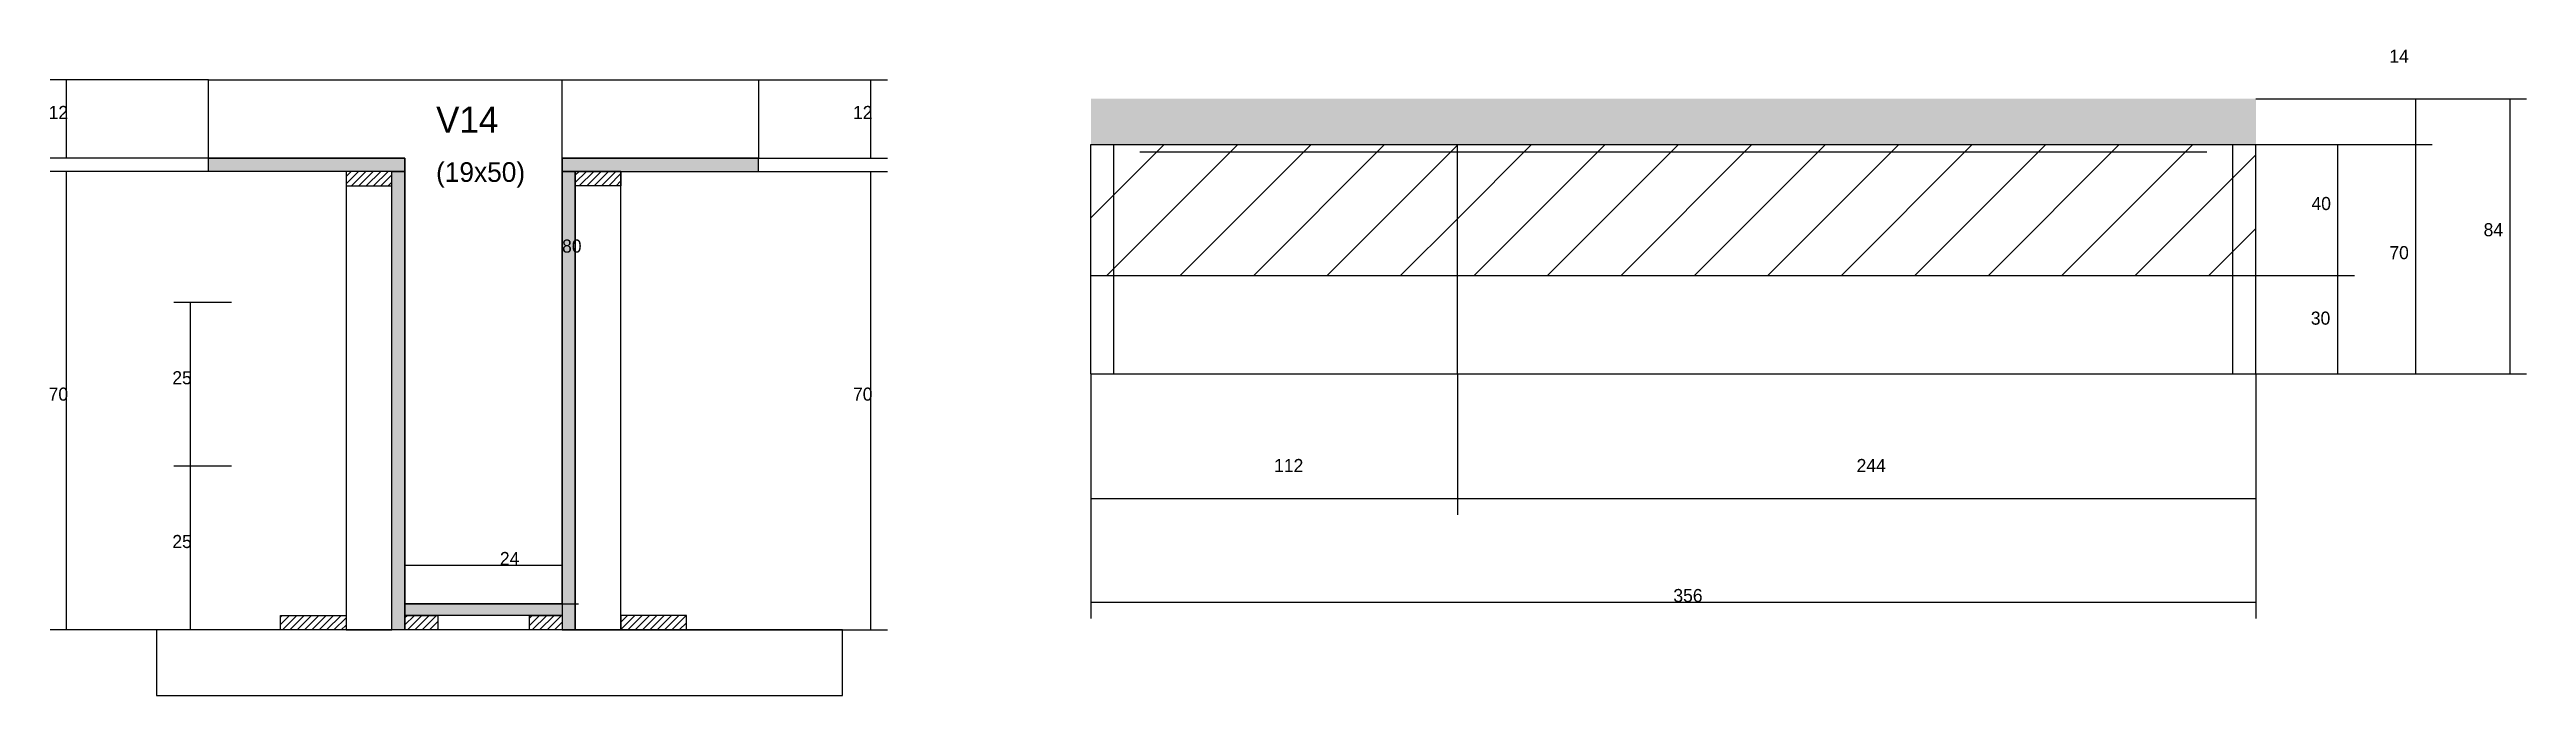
# Model space of a CAD drawing. Header units: metres. Extents: x -65046 to 21926, y -45195 to 1016.
# Drawn here: x 1482 to 2239, y -35367 to -35170 of the extents above; entities that cross this region are included whole.
import ezdxf

# ---------------------------------------------------------------- set-up
doc = ezdxf.new("R2010")
doc.units = ezdxf.units.M
for name, color, linetype in [('CONCRETO', 251, 'Continuous'), ('COTA', 241, 'Continuous'), ('Hachura', 253, 'Continuous'), ('Madeira', 126, 'Continuous'), ('Painéis', 200, 'Continuous'), ('SARR_2.2x7', 40, 'Continuous'), ('Texto Seção', 7, 'Continuous')]:
    doc.layers.add(name, color=color, linetype=linetype)

msp = doc.modelspace()

# ---------------------------------------------------------------- texts
at = {"layer": 'COTA'}
for s, p in [('14', (2196.9, -35173.6)), ('12', (1481.6, -35190.8)), ('12', (1727.4, -35190.8)), ('40', (2173.1, -35218.6)), ('84', (2225.7, -35226.6)), ('80', (1638.5, -35231.6)), ('70', (2196.9, -35233.6)), ('30', (2172.9, -35253.6)), ('70', (1481.6, -35276.8)), ('25', (1519.4, -35271.8)), ('70', (1727.4, -35276.8)), ('112', (1856.1, -35298.6)), ('244', (2034.1, -35298.6)), ('25', (1519.4, -35321.8)), ('24', (1619.5, -35327)), ('356', (1978.1, -35338.3))]:
    msp.add_text(s, height=4, dxfattribs=at).set_placement(p)
at = {"layer": 'Texto Seção'}
for s, height, p in [('V14', 8, (1600, -35195)), ('(19x50)', 6, (1600, -35210))]:
    msp.add_text(s, height=height, dxfattribs=at).set_placement(p)

# ---------------------------------------------------------------- hatches: boundary and pattern name
at = {"layer": 'COTA'}
h = msp.add_hatch(dxfattribs=at)
h.set_pattern_fill('AR-CONC', scale=0.03)
h.paths.add_polyline_path([(2156.1, -35198.6), (2156.1, -35184.6), (1800.1, -35184.6), (1800.1, -35198.6)])
at = {"layer": 'Hachura'}
h = msp.add_hatch(color=8, dxfattribs=at)
h.dxf.hatch_style = 1
h.paths.add_polyline_path([(1530.5, -35206.8), (1530.5, -35202.8), (1530.5, -35202.8), (1590.5, -35202.8), (1590.5, -35202.8), (1590.5, -35206.8), (1590.5, -35206.8), (1530.5, -35206.8)])
h = msp.add_hatch(color=8, dxfattribs=at)
h.dxf.hatch_style = 1
h.paths.add_polyline_path([(1698.5, -35206.8), (1698.5, -35202.8), (1698.5, -35202.8), (1638.5, -35202.8), (1638.5, -35202.8), (1638.5, -35206.8), (1638.5, -35206.8), (1698.5, -35206.8)])
h = msp.add_hatch(dxfattribs=at)
h.set_pattern_fill('ANSI31', scale=5)
h.paths.add_polyline_path([(1800.1, -35198.6), (1800.1, -35238.6), (1912.1, -35238.6), (1912.1, -35198.6)])
h = msp.add_hatch(dxfattribs=at)
h.set_pattern_fill('ANSI31', scale=5)
h.paths.add_polyline_path([(2156.1, -35238.6), (2156.1, -35198.6), (1912.1, -35198.6), (1912.1, -35238.6)])
h = msp.add_hatch(dxfattribs=at)
h.set_pattern_fill('ANSI31', scale=0.5)
h.paths.add_polyline_path([(1572.5, -35206.8), (1572.5, -35211.2), (1572.5, -35211.2), (1586.5, -35211.2), (1586.5, -35211.2), (1586.5, -35206.8), (1586.5, -35206.8), (1572.5, -35206.8)])
h = msp.add_hatch(color=8, dxfattribs=at)
h.dxf.hatch_style = 1
h.paths.add_polyline_path([(1586.5, -35206.8), (1590.5, -35206.8), (1590.5, -35206.8), (1590.5, -35346.8), (1590.5, -35346.8), (1586.5, -35346.8), (1586.5, -35346.8), (1586.5, -35206.8)])
h = msp.add_hatch(color=8, dxfattribs=at)
h.dxf.hatch_style = 1
h.paths.add_polyline_path([(1642.5, -35206.8), (1638.5, -35206.8), (1638.5, -35206.8), (1638.5, -35346.8), (1638.5, -35346.8), (1642.5, -35346.8), (1642.5, -35346.8), (1642.5, -35206.8)])
h = msp.add_hatch(dxfattribs=at)
h.set_pattern_fill('ANSI31', scale=0.5)
h.paths.add_polyline_path([(1656.5, -35206.8), (1656.5, -35211.2), (1656.5, -35211.2), (1642.5, -35211.2), (1642.5, -35211.2), (1642.5, -35206.8), (1642.5, -35206.8), (1656.5, -35206.8)])
h = msp.add_hatch(color=8, dxfattribs=at)
h.dxf.hatch_style = 1
h.paths.add_polyline_path([(1590.5, -35342.4), (1590.5, -35338.8), (1590.5, -35338.8), (1638.5, -35338.8), (1638.5, -35338.8), (1638.5, -35342.4), (1638.5, -35342.4), (1590.5, -35342.4)])
h = msp.add_hatch(dxfattribs=at)
h.set_pattern_fill('ANSI31', scale=0.5)
h.paths.add_polyline_path([(1552.5, -35346.8), (1552.5, -35342.4), (1552.5, -35342.4), (1572.5, -35342.4), (1572.5, -35342.4), (1572.5, -35346.8), (1572.5, -35346.8), (1552.5, -35346.8)])
h = msp.add_hatch(dxfattribs=at)
h.set_pattern_fill('ANSI31', scale=0.5)
h.paths.add_polyline_path([(1590.5, -35346.8), (1590.5, -35342.4), (1590.5, -35342.4), (1600.5, -35342.4), (1600.5, -35342.4), (1600.5, -35346.8), (1600.5, -35346.8), (1590.5, -35346.8)])
h = msp.add_hatch(dxfattribs=at)
h.set_pattern_fill('ANSI31', scale=0.5)
h.paths.add_polyline_path([(1628.5, -35346.8), (1628.5, -35342.4), (1628.5, -35342.4), (1638.5, -35342.4), (1638.5, -35342.4), (1638.5, -35346.8), (1638.5, -35346.8), (1628.5, -35346.8)])
h = msp.add_hatch(dxfattribs=at)
h.set_pattern_fill('ANSI31', scale=0.5)
h.paths.add_polyline_path([(1676.5, -35346.8), (1676.5, -35342.4), (1676.5, -35342.4), (1656.5, -35342.4), (1656.5, -35342.4), (1656.5, -35346.8), (1656.5, -35346.8), (1676.5, -35346.8)])

# ---------------------------------------------------------------- linework, layer by layer
at = {"layer": 'CONCRETO'}
msp.add_lwpolyline([(1638.5, -35202.8), (1638.5, -35212.8), (1638.5, -35338.8), (1590.5, -35338.8), (1590.5, -35202.8), (1530.5, -35202.8), (1530.5, -35178.8), (1638.5, -35178.8), (1698.5, -35178.8), (1698.5, -35202.8)], close=True, dxfattribs=at)
at = {"layer": 'COTA'}
for p, q in [((1530.5, -35178.8), (1482.1, -35178.8)), ((1487.1, -35202.8), (1487.1, -35178.8)), ((1590.5, -35178.8), (1643.5, -35178.8)), ((1638.5, -35338.8), (1638.5, -35178.8)), ((1698.5, -35178.8), (1737.9, -35178.8)), ((1732.9, -35202.8), (1732.9, -35178.8)), ((2156.1, -35184.6), (2210, -35184.6)), ((2156.1, -35184.6), (2238.8, -35184.6)), ((2205, -35198.6), (2205, -35184.6)), ((2233.8, -35268.6), (2233.8, -35184.6)), ((1530.5, -35202.8), (1482.1, -35202.8)), ((1698.5, -35202.8), (1737.9, -35202.8)), ((2156.1, -35198.6), (2210, -35198.6)), ((2156.1, -35198.6), (2210, -35198.6)), ((2156.1, -35198.6), (2186.2, -35198.6)), ((2181.2, -35238.6), (2181.2, -35198.6)), ((2205, -35268.6), (2205, -35198.6)), ((1530.5, -35206.8), (1482.1, -35206.8)), ((1487.1, -35346.8), (1487.1, -35206.8)), ((1656.5, -35206.8), (1737.9, -35206.8)), ((1732.9, -35346.8), (1732.9, -35206.8)), ((2156.1, -35238.6), (2186.2, -35238.6)), ((2156.1, -35238.6), (2186.2, -35238.6)), ((2181.2, -35268.6), (2181.2, -35238.6)), ((1537.5, -35246.8), (1519.9, -35246.8)), ((1524.9, -35296.8), (1524.9, -35246.8)), ((1800.1, -35268.6), (1800.1, -35343.3)), ((1800.1, -35268.6), (1800.1, -35311.7)), ((1912.1, -35268.6), (1912.1, -35311.7)), ((1912.1, -35268.6), (1912.1, -35311.7)), ((2156.1, -35268.6), (2156.1, -35311.7)), ((2156.1, -35268.6), (2156.1, -35343.3)), ((2156.1, -35268.6), (2210, -35268.6)), ((2156.1, -35268.6), (2238.8, -35268.6)), ((2156.1, -35268.6), (2186.2, -35268.6)), ((1537.5, -35296.8), (1519.9, -35296.8)), ((1537.5, -35296.8), (1519.9, -35296.8)), ((1524.9, -35346.8), (1524.9, -35296.8)), ((1800.1, -35306.7), (1912.1, -35306.7)), ((1912.1, -35306.7), (2156.1, -35306.7)), ((1590.5, -35338.8), (1590.5, -35322)), ((1638.5, -35338.8), (1638.5, -35322)), ((1590.5, -35327), (1638.5, -35327)), ((1590.5, -35338.8), (1643.5, -35338.8)), ((1800.1, -35338.3), (2156.1, -35338.3)), ((1552.5, -35346.8), (1482.1, -35346.8)), ((1537.5, -35346.8), (1519.9, -35346.8)), ((1676.5, -35346.8), (1737.9, -35346.8))]:
    msp.add_line(p, q, dxfattribs=at)
at = {"layer": 'Madeira'}
for points in [[(1572.5, -35206.8), (1572.5, -35211.2), (1586.5, -35211.2), (1586.5, -35206.8)], [(1572.5, -35346.8), (1586.5, -35346.8), (1586.5, -35206.8), (1572.5, -35206.8)], [(1656.5, -35206.8), (1656.5, -35211.2), (1642.5, -35211.2), (1642.5, -35206.8)], [(1656.5, -35206.8), (1642.5, -35206.8), (1642.5, -35346.8), (1656.5, -35346.8)], [(1514.6, -35366.8), (1724.2, -35366.8), (1724.2, -35346.8), (1514.6, -35346.8)], [(1552.5, -35346.8), (1552.5, -35342.4), (1572.5, -35342.4), (1572.5, -35346.8)], [(1590.5, -35346.8), (1590.5, -35342.4), (1600.5, -35342.4), (1600.5, -35346.8)], [(1628.5, -35346.8), (1628.5, -35342.4), (1638.5, -35342.4), (1638.5, -35346.8)], [(1676.5, -35346.8), (1676.5, -35342.4), (1656.5, -35342.4), (1656.5, -35346.8)]]:
    msp.add_lwpolyline(points, close=True, dxfattribs=at)
at = {"layer": 'Painéis'}
for p, q in [((1530.5, -35202.8), (1590.5, -35202.8)), ((1638.5, -35202.8), (1698.5, -35202.8)), ((1800.1, -35198.6), (2156.1, -35198.6)), ((1800.1, -35268.6), (1800.1, -35198.6)), ((1912.1, -35268.6), (1912.1, -35198.6)), ((2156.1, -35268.6), (2156.1, -35198.6)), ((1800.1, -35238.6), (2156.1, -35238.6)), ((1800.1, -35268.6), (2156.1, -35268.6))]:
    msp.add_line(p, q, dxfattribs=at)
for points in [[(1530.5, -35206.8), (1530.5, -35202.8), (1590.5, -35202.8), (1590.5, -35206.8)], [(1698.5, -35206.8), (1698.5, -35202.8), (1638.5, -35202.8), (1638.5, -35206.8)], [(1586.5, -35206.8), (1590.5, -35206.8), (1590.5, -35346.8), (1586.5, -35346.8)], [(1642.5, -35206.8), (1638.5, -35206.8), (1638.5, -35346.8), (1642.5, -35346.8)], [(1590.5, -35342.4), (1590.5, -35338.8), (1638.5, -35338.8), (1638.5, -35342.4)]]:
    msp.add_lwpolyline(points, close=True, dxfattribs=at)
at = {"layer": 'SARR_2.2x7'}
for p, q in [((1807.1, -35268.6), (1807.1, -35198.6)), ((1815.1, -35200.8), (1912.1, -35200.8)), ((1912.1, -35200.8), (2141.1, -35200.8)), ((2149.1, -35268.6), (2149.1, -35198.6))]:
    msp.add_line(p, q, dxfattribs=at)

msp.set_redraw_order([(e.dxf.handle, doc.entitydb.next_handle()) for e in msp.query("TEXT MTEXT ATTDEF DIMENSION ARC_DIMENSION")])  # texts and dimensions are drawn at this point

doc.saveas('drawing.dxf')
